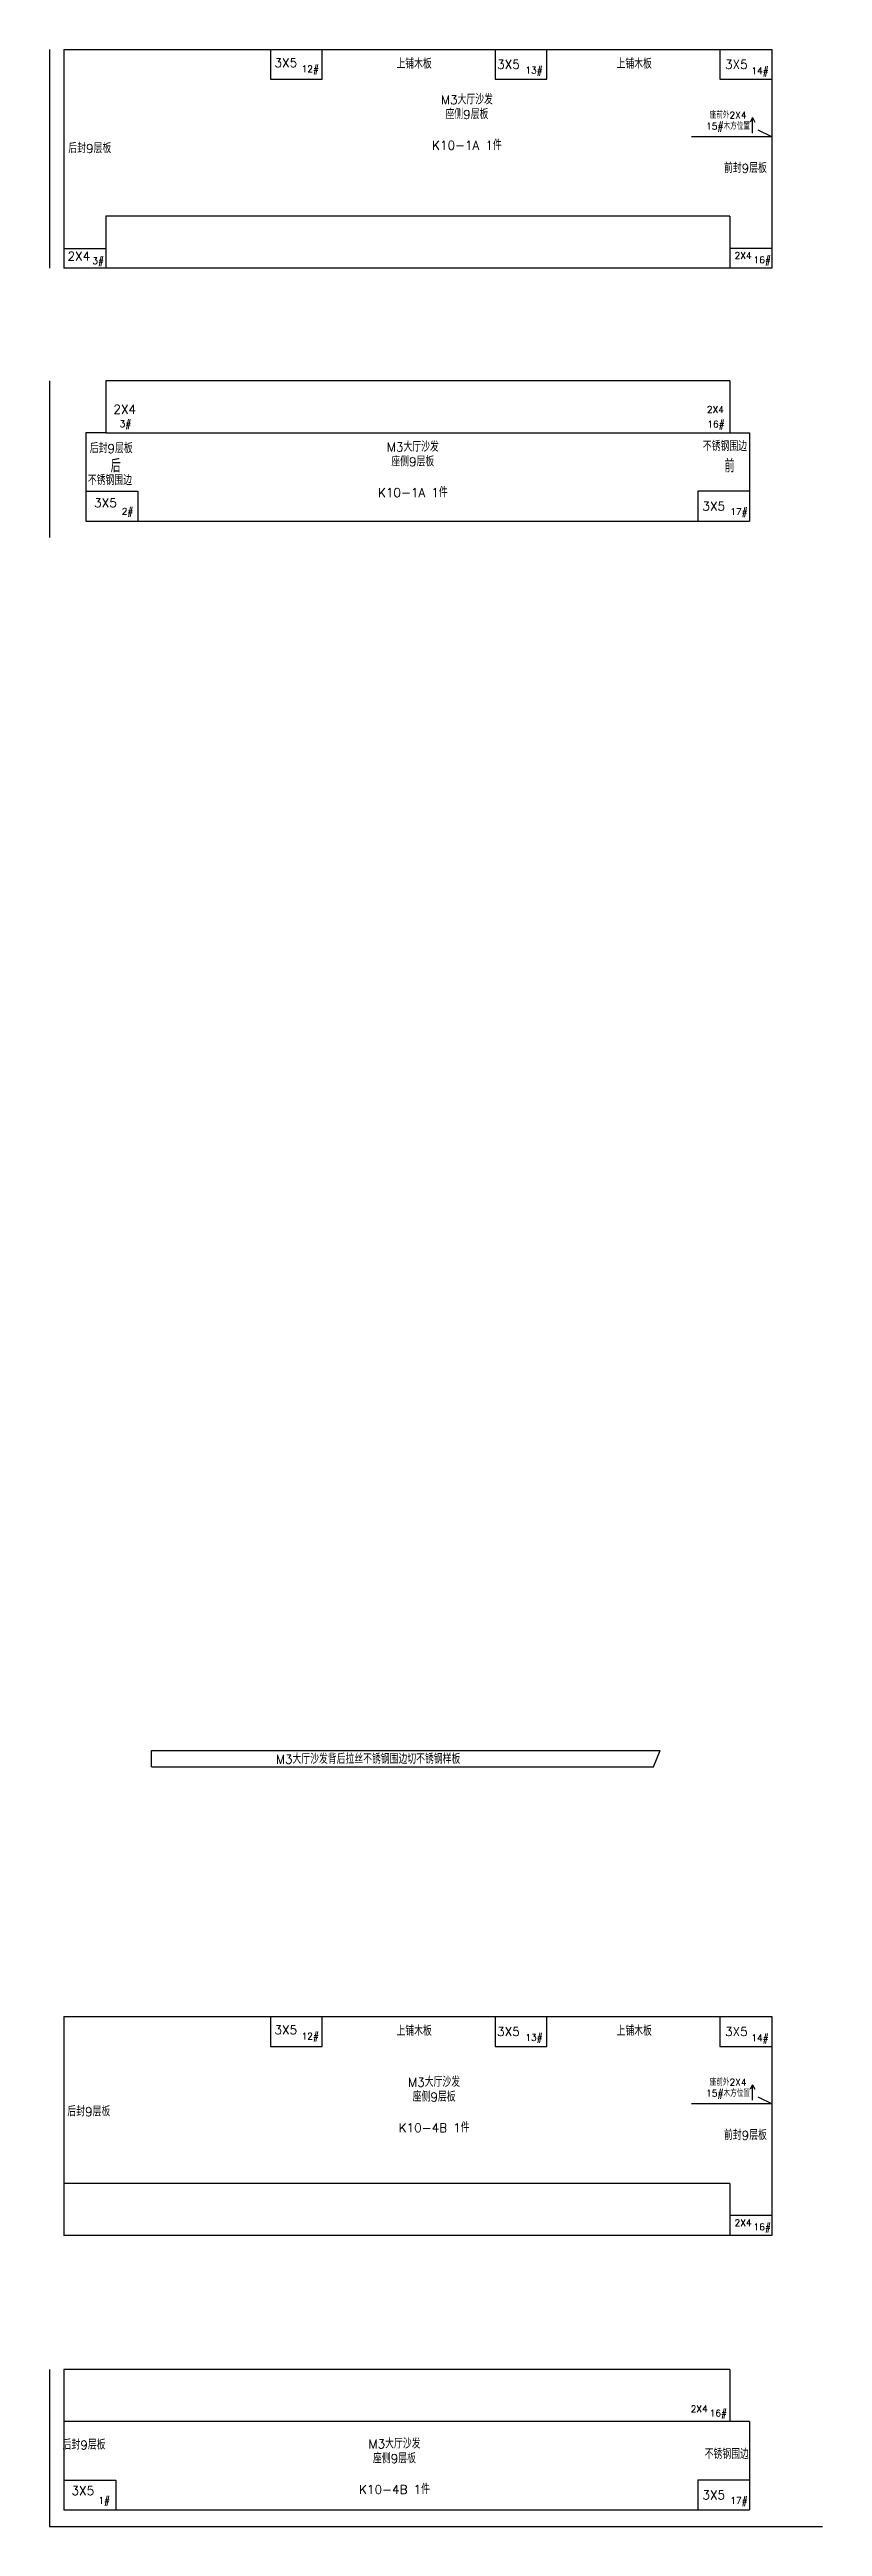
# Model space of a CAD drawing. Header units: millimetres. Extents: x 1725838 to 1745173, y -304752 to -289676.
# Drawn here: x 1741638 to 1742338, y -295278 to -293036 of the extents above; entities that cross this region are included whole.
import ezdxf

# ---------------------------------------------------------------- set-up
doc = ezdxf.new("R2010")
doc.units = ezdxf.units.MM
doc.styles.get("Standard").update_dxf_attribs({"font": 'simplex.shx', "bigfont": 'gbcbig.shx'})

msp = doc.modelspace()

# ---------------------------------------------------------------- texts
at = {"color": 1, "attachment_point": 5}
for s, insert, char_height in [('\\A1;3X5', (1741851.7, -293047.9), 8), ('\\A1;上铺木板', (1741967.9, -293049.2), 8), ('\\A1;3X5', (1742053.3, -293049.4), 8), ('\\A1;上铺木板', (1742167.2, -293049.2), 8), ('\\A1;3X5', (1742259.7, -293049.4), 8), ('\\A1;12#', (1741873.8, -293054.5), 6), ('\\A1;13#', (1742076.5, -293055.7), 6), ('\\A1;14#', (1742281.1, -293056.2), 6), ('\\A1;M3大厅沙发\\P座侧9层板', (1742015.7, -293088.2), 8), ('\\A1;座前外2X4\\P15#木方位置', (1742252.2, -293101.3), 6), ('\\A1;后封9层板', (1741674.2, -293125.7), 8), ('\\A1;K10-1A 1件', (1742015.7, -293122.7), 8), ('\\A1;前封9层板', (1742267.9, -293143.6), 8), ('\\A1;2X4', (1741664.3, -293223), 8), ('\\A1;3#', (1741681.7, -293228.1), 6), ('\\A1;2X4', (1742265.8, -293222.5), 6), ('\\A1;16#', (1742283.1, -293227.3), 6), ('\\A1;2X4', (1741705.8, -293361.6), 8), ('\\A1;2X4', (1742240.7, -293361.9), 6), ('\\A1;3#', (1741706.4, -293375.7), 6), ('\\A1;16#', (1742241.2, -293376), 6), ('\\A1;后封9层板', (1741693.6, -293397.3), 8), ('\\A1;M3大厅沙发\\P座侧9层板', (1741966.7, -293402.6), 8), ('\\A1;不锈钢围边', (1742249.4, -293395.4), 8), ('\\A1;不锈钢围边', (1741692.4, -293426.2), 8), ('\\A1;后', (1741697.6, -293412.7), 12), ('\\A1;前', (1742253.5, -293412.7), 12), ('\\A1;3X5', (1741688.4, -293446.3), 8), ('\\A1;K10-1A 1件', (1741966.7, -293437.1), 8), ('\\A1;3X5', (1742239.2, -293449.3), 8), ('\\A1;2#', (1741708.4, -293455), 6), ('\\A1;17#', (1742262, -293455.3), 6), ('\\A1;M3大厅沙发{\\A0;背后拉丝不锈钢}围边切不锈钢样板', (1741926.2, -294583.8), 8), ('\\A1;3X5', (1741851.7, -294828.7), 8), ('\\A1;12#', (1741873.8, -294835.3), 6), ('\\A1;上铺木板', (1741967.9, -294830), 8), ('\\A1;3X5', (1742053.3, -294830.2), 8), ('\\A1;13#', (1742076.5, -294836.5), 6), ('\\A1;上铺木板', (1742167.2, -294830), 8), ('\\A1;3X5', (1742259.7, -294830.2), 8), ('\\A1;14#', (1742281.1, -294837), 6), ('\\A1;M3大厅沙发\\P座侧9层板', (1741986, -294882.9), 8), ('\\A1;座前外2X4\\P15#木方位置', (1742252.2, -294882.1), 6), ('\\A1;后封9层板', (1741673.3, -294902.9), 8), ('\\A1;K10-4B 1件', (1741986, -294917.4), 8), ('\\A1;前封9层板', (1742267.9, -294924.3), 8), ('\\A1;2X4', (1742265.8, -295003.3), 6), ('\\A1;16#', (1742283.1, -295008.1), 6), ('\\A1;2X4', (1742226.1, -295171.8), 6), ('\\A1;16#', (1742243.4, -295176.6), 6), ('\\A1;后封9层板', (1741669, -295204.6), 8), ('\\A1;M3大厅沙发\\P座侧9层板', (1741950.1, -295210.3), 8), ('\\A1;不锈钢围边', (1742251, -295213.1), 8), ('\\A1;3X5', (1741667.9, -295245.8), 8), ('\\A1;K10-4B 1件', (1741950.1, -295244.8), 8), ('\\A1;1#', (1741687.2, -295255.6), 6), ('\\A1;3X5', (1742239.2, -295249.7), 8), ('\\A1;17#', (1742262, -295255.8), 6)]:
    msp.add_mtext(s, dxfattribs=dict(at, insert=insert, char_height=char_height))

# ---------------------------------------------------------------- linework, layer by layer
at = {"color": 7, "lineweight": -3}
for p, q in [((1741637.7, -293035.9), (1741637.7, -293233.9)), ((1741650.7, -293035.9), (1741650.7, -293233.9)), ((1741650.7, -293035.9), (1742291.7, -293035.9)), ((1742291.7, -293035.9), (1742291.7, -293233.9)), ((1742291.7, -293233.9), (1741650.7, -293233.9)), ((1741637.7, -293335.8), (1741637.7, -293477.8)), ((1741688.7, -293335.8), (1741688.7, -293382.8)), ((1742253.7, -293335.8), (1742253.7, -293382.8)), ((1741670.7, -293382.8), (1741670.7, -293462.8)), ((1741688.7, -293382.8), (1741670.7, -293382.8)), ((1742253.7, -293382.8), (1742271.7, -293382.8)), ((1742271.7, -293382.8), (1742271.7, -293462.8)), ((1741670.7, -293462.8), (1742271.7, -293462.8)), ((1741730, -294575.7), (1742190.8, -294575.7)), ((1741730, -294590.7), (1741730, -294575.7)), ((1741730, -294590.7), (1742184.8, -294590.7)), ((1742184.8, -294590.7), (1742190.8, -294575.7)), ((1741650.7, -294816.7), (1741650.7, -295014.7)), ((1741650.7, -294816.7), (1742291.7, -294816.7)), ((1742291.7, -294816.7), (1742291.7, -295014.7)), ((1741637.7, -295136.2), (1741637.7, -295278.2)), ((1741650.7, -295136.2), (1741650.7, -295263.2)), ((1742253.7, -295136.2), (1742253.7, -295183.2)), ((1742271.7, -295183.2), (1742253.7, -295183.2)), ((1742271.7, -295183.2), (1742271.7, -295263.2)), ((1741650.7, -295263.2), (1742271.7, -295263.2)), ((1741637.7, -295278.2), (1742337.7, -295278.2))]:
    msp.add_line(p, q, dxfattribs=at)
at = {"color": 1}
for p, q in [((1742274.4, -293097.6), (1742272.3, -293101.6)), ((1742274.4, -293111.5), (1742274.4, -293097.6)), ((1742274.4, -293097.6), (1742276.4, -293101.6)), ((1742291.7, -293114.9), (1742279.4, -293108.8)), ((1742291.7, -293114.9), (1742219.2, -293114.9)), ((1741688.7, -293186.9), (1741688.7, -293233.9)), ((1742253.7, -293186.9), (1741688.7, -293186.9)), ((1742253.7, -293186.9), (1742253.7, -293233.9)), ((1741650.7, -293215.9), (1741688.7, -293215.9)), ((1742291.7, -293215.9), (1742253.7, -293215.9)), ((1741688.7, -293382.8), (1742253.7, -293382.8)), ((1742274.4, -294878.4), (1742272.3, -294882.4)), ((1742274.4, -294892.3), (1742274.4, -294878.4)), ((1742274.4, -294878.4), (1742276.4, -294882.4)), ((1742291.7, -294895.7), (1742219.2, -294895.7)), ((1742291.7, -294895.7), (1742279.4, -294889.6)), ((1742253.7, -294967.7), (1741650.7, -294967.7)), ((1742253.7, -294967.7), (1742253.7, -295014.7)), ((1742291.7, -294996.7), (1742253.7, -294996.7)), ((1742253.7, -295183.2), (1741650.7, -295183.2))]:
    msp.add_line(p, q, dxfattribs=at)
for p, q in [((1742253.7, -293335.8), (1741688.7, -293335.8)), ((1742291.7, -295014.7), (1741650.7, -295014.7)), ((1742253.7, -295136.2), (1741650.7, -295136.2))]:
    msp.add_line(p, q)
for points in [[(1741837.7, -293035.9), (1741837.7, -293062.9), (1741884.7, -293062.9), (1741884.7, -293035.9)], [(1742041.2, -293035.9), (1742041.2, -293062.9), (1742088.2, -293062.9), (1742088.2, -293035.9)], [(1742244.7, -293035.9), (1742244.7, -293062.9), (1742291.7, -293062.9)], [(1741670.7, -293435.8), (1741717.7, -293435.8), (1741717.7, -293462.8)], [(1742271.7, -293435.8), (1742224.7, -293435.8), (1742224.7, -293462.8)], [(1741837.7, -294816.7), (1741837.7, -294843.7), (1741884.7, -294843.7), (1741884.7, -294816.7)], [(1742041.2, -294816.7), (1742041.2, -294843.7), (1742088.2, -294843.7), (1742088.2, -294816.7)], [(1742244.7, -294816.7), (1742244.7, -294843.7), (1742291.7, -294843.7)], [(1741650.7, -295236.2), (1741697.7, -295236.2), (1741697.7, -295263.2)], [(1742271.7, -295236.2), (1742224.7, -295236.2), (1742224.7, -295263.2)]]:
    msp.add_lwpolyline(points, dxfattribs=at)

msp.set_redraw_order([(e.dxf.handle, doc.entitydb.next_handle()) for e in msp.query("TEXT MTEXT ATTDEF DIMENSION ARC_DIMENSION")])  # texts and dimensions are drawn at this point

doc.saveas('drawing.dxf')
